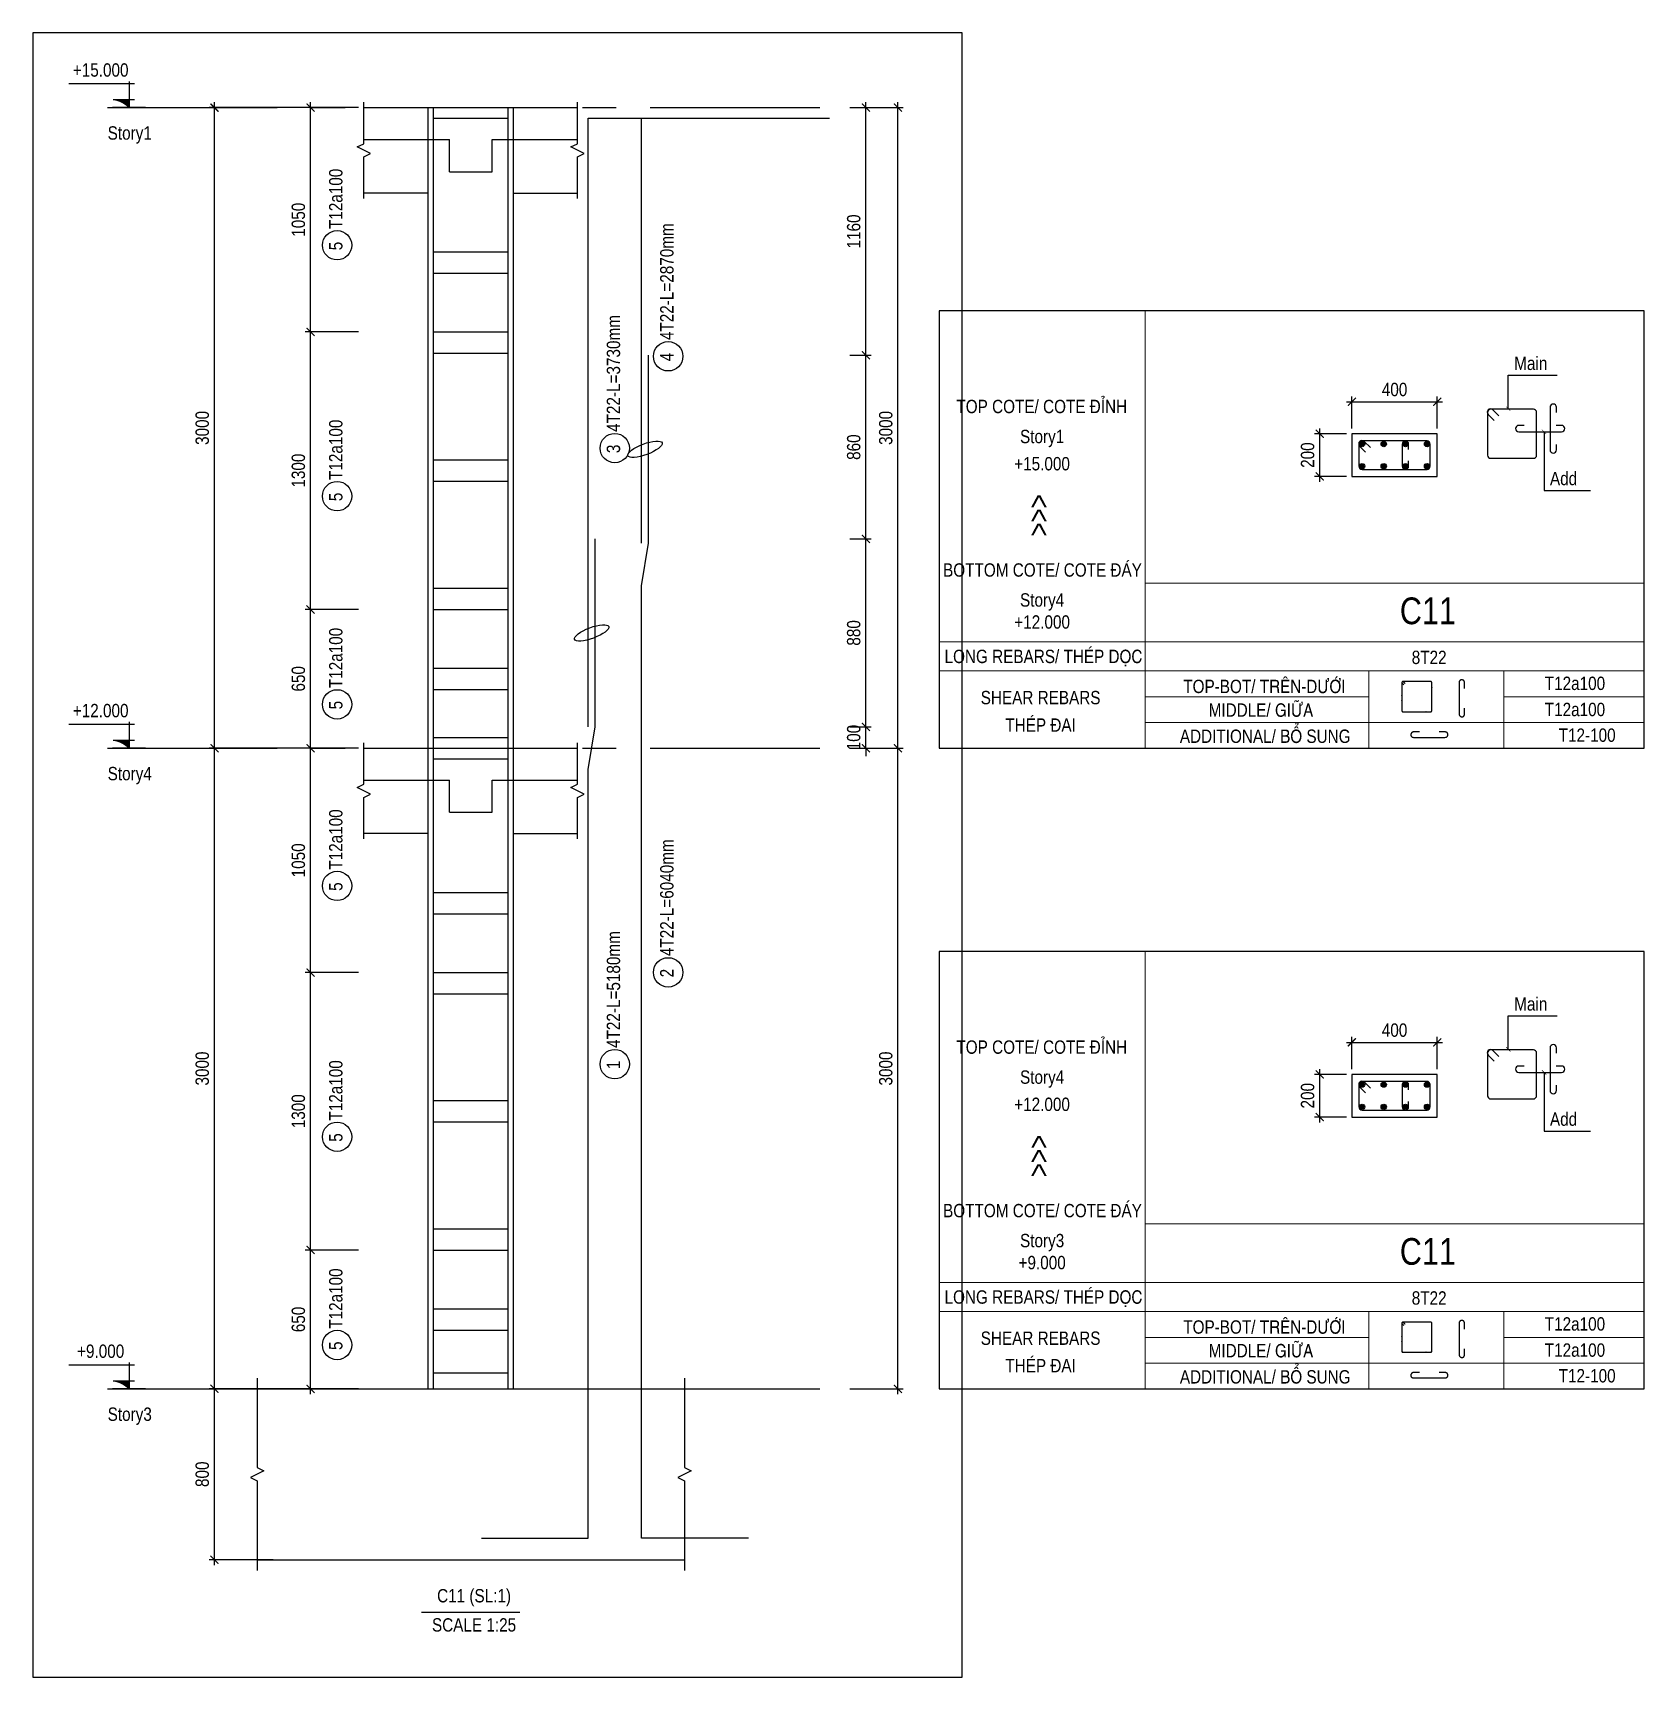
# Model space of a CAD drawing. Header units: millimetres. Extents: x -360107 to 123116000, y -52137 to 86044500.
# Drawn here: x 94072 to 101615, y 120404 to 128104 of the extents above; entities that cross this region are included whole.
import ezdxf
from ezdxf.enums import TextEntityAlignment as Align

# ---------------------------------------------------------------- set-up
doc = ezdxf.new("R2010")
doc.units = ezdxf.units.MM
doc.header["$LTSCALE"] = 100
doc.header["$MEASUREMENT"] = 0
doc.linetypes.add('CENTER', pattern=[50.8, 31.75, -6.35, 6.35, -6.35])
doc.layers.get('Defpoints').update_dxf_attribs({"color": 250})
for name, color, linetype in [('01-GB-Grid', 9, 'CENTER'), ('04-GB-Dim', 146, 'Continuous'), ('05-GB-Hatch', 8, 'Continuous'), ('10-GB-Text', 4, 'Continuous'), ('11-GB-Cao Do', 7, 'Continuous'), ('19-GB-Tie', 210, 'Continuous')]:
    doc.layers.add(name, color=color, linetype=linetype)
for name, color, linetype, lineweight in [('12-GB-Ky Hieu', 232, 'Continuous', 13), ('18-GB-Reinf', 10, 'Continuous', 25), ('21-GB-BD', 90, 'Continuous', 25)]:
    doc.layers.add(name, color=color, linetype=linetype, lineweight=lineweight)
doc.styles.add('02-GB-VNI-Helve', font='VNI-Helve-Condense.TTF')
doc.styles.add('VNI-Helve', font='VNI-Helve-Condense.TTF')
doc.dimstyles.new('GB 20', dxfattribs={"dimscale": 0.2, "dimtxt": 250, "dimasz": 150, "dimexe": 100, "dimexo": 100, "dimgap": 100, "dimtad": 1, "dimdec": 0, "dimzin": 0, "dimdsep": 46, "dimtxsty": 'VNI-Helve', "dimblk": 'ARCHTICK', "dimcen": 100, "dimdle": 100, "dimclrd": 256, "dimclre": 256, "dimclrt": 71, "dimadec": 0, "dimazin": 0, "dimtfac": 1, "dimtdec": 0, "dimtix": 1, "dimtmove": 0, "dimatfit": 3, "dimfxl": 3.75, "dimtolj": 1, "dimtzin": 0, "dimarcsym": 0})
doc.dimstyles.new('GB 25', dxfattribs={"dimscale": 0.25, "dimtxt": 250, "dimasz": 150, "dimexe": 100, "dimexo": 100, "dimgap": 100, "dimtad": 1, "dimdec": 0, "dimzin": 0, "dimdsep": 46, "dimtxsty": 'VNI-Helve', "dimblk": 'ARCHTICK', "dimcen": 100, "dimdle": 100, "dimclrd": 256, "dimclre": 256, "dimclrt": 71, "dimadec": 0, "dimazin": 0, "dimtfac": 1, "dimtdec": 0, "dimtix": 1, "dimtmove": 0, "dimatfit": 3, "dimfxl": 3.75, "dimtolj": 1, "dimtzin": 0, "dimarcsym": 0})

msp = doc.modelspace()

# ---------------------------------------------------------------- texts
at = {"layer": '10-GB-Text', "style": '02-GB-VNI-Helve'}
for s, p in [('Story1', (94422, 127604)), ('Story4', (94422, 124604)), ('Story3', (94422, 121604))]:
    msp.add_text(s, height=62.5, dxfattribs=at).set_placement(p)

# ---------------------------------------------------------------- blocks, each defined once
blk = doc.blocks.new('_ArchTick')
at = {"color": 0, "linetype": 'ByBlock', "const_width": 0.15}
blk.add_lwpolyline([(-0.5, -0.5), (0.5, 0.5)], dxfattribs=at)
blk = doc.blocks.new('*D444')
at = {"layer": '04-GB-Dim', "lineweight": -2, "transparency": 16777216}
for p, q in [((95597, 124754), (94897, 124754)), ((94922, 121729), (94922, 124779)), ((95597, 121754), (94897, 121754))]:
    blk.add_line(p, q, dxfattribs=at)
at = {"layer": 'Defpoints', "color": 0, "transparency": 16777216}
for p in [(94922, 124754), (95622, 124754), (95622, 121754)]:
    blk.add_point(p, dxfattribs=at)
at = {"layer": '04-GB-Dim', "lineweight": -2, "transparency": 16777216, "xscale": 37.5, "yscale": 37.5, "zscale": 37.5}
for p, rotation in [((94922, 124754), 90), ((94922, 121754), 270)]:
    blk.add_blockref('_ArchTick', p, dxfattribs=dict(at, rotation=rotation))
at = {"layer": '04-GB-Dim', "color": 71, "transparency": 16777216, "insert": (94865.1, 123254), "char_height": 62.5, "attachment_point": 5, "rotation": 90, "style": 'VNI-Helve'}
blk.add_mtext('\\A1;3000', dxfattribs=at)
blk = doc.blocks.new('*D445')
at = {"layer": '04-GB-Dim', "lineweight": -2, "transparency": 16777216}
for p, q in [((95197, 121754), (94897, 121754)), ((94922, 120929), (94922, 121779)), ((95197, 120954), (94897, 120954))]:
    blk.add_line(p, q, dxfattribs=at)
at = {"layer": 'Defpoints', "color": 0, "transparency": 16777216}
for p in [(94922, 121754), (95222, 121754), (95222, 120954)]:
    blk.add_point(p, dxfattribs=at)
at = {"layer": '04-GB-Dim', "lineweight": -2, "transparency": 16777216, "xscale": 37.5, "yscale": 37.5, "zscale": 37.5}
for p, rotation in [((94922, 121754), 90), ((94922, 120954), 270)]:
    blk.add_blockref('_ArchTick', p, dxfattribs=dict(at, rotation=rotation))
at = {"layer": '04-GB-Dim', "color": 71, "transparency": 16777216, "insert": (94865.1, 121354), "char_height": 62.5, "attachment_point": 5, "rotation": 90, "style": 'VNI-Helve'}
blk.add_mtext('\\A1;800', dxfattribs=at)
blk = doc.blocks.new('CSA_Cote')
at = {"layer": '11-GB-Cao Do'}
h = blk.add_hatch(color=7, dxfattribs=at)
edge = h.paths.add_edge_path()
edge.add_line((-2.93, 1.5), (0, 1.5))
edge.add_line((0, 1.5), (0, 0))
edge.add_ellipse((-3.31, -2.85), major_axis=(0, 4.36), ratio=1, start_angle=-49.2955, end_angle=-4.9248)
at = {"layer": '11-GB-Cao Do', "color": 7}
for p, q in [((-11.3, 4.5), (1, 4.5)), ((0, 4.92), (0, 0)), ((3.07, 0), (-3.07, 0)), ((-2.93, 1.5), (1, 1.5))]:
    blk.add_line(p, q, dxfattribs=at)
at = {"layer": '11-GB-Cao Do', "color": 7, "extrusion": (0, 0, -1)}
blk.add_ellipse((-3.31, -2.85), major_axis=(0, 4.36), ratio=1, start_param=0.085793, end_param=0.860207, dxfattribs=at)
at = {"layer": '11-GB-Cao Do', "color": 7, "style": '02-GB-VNI-Helve'}
blk.add_attdef('CSA_Cote', text='', height=2.5, dxfattribs=at).set_placement((-5.31, 7.05), align=Align.MIDDLE)
blk = doc.blocks.new('*D446')
at = {"layer": '04-GB-Dim', "lineweight": -2, "transparency": 16777216}
for p, q in [((95597, 122404), (95347, 122404)), ((95372, 121729), (95372, 122429)), ((95597, 121754), (95347, 121754))]:
    blk.add_line(p, q, dxfattribs=at)
at = {"layer": 'Defpoints', "color": 0, "transparency": 16777216}
for p in [(95372, 122404), (95622, 122404), (95622, 121754)]:
    blk.add_point(p, dxfattribs=at)
at = {"layer": '04-GB-Dim', "lineweight": -2, "transparency": 16777216, "xscale": 37.5, "yscale": 37.5, "zscale": 37.5}
for p, rotation in [((95372, 122404), 90), ((95372, 121754), 270)]:
    blk.add_blockref('_ArchTick', p, dxfattribs=dict(at, rotation=rotation))
at = {"layer": '04-GB-Dim', "color": 71, "transparency": 16777216, "insert": (95315.1, 122079), "char_height": 62.5, "attachment_point": 5, "rotation": 90, "style": 'VNI-Helve'}
blk.add_mtext('\\A1;650', dxfattribs=at)
blk = doc.blocks.new('*D447')
at = {"layer": '04-GB-Dim', "lineweight": -2, "transparency": 16777216}
for p, q in [((95597, 123704), (95347, 123704)), ((95372, 122379), (95372, 123729)), ((95597, 122404), (95347, 122404))]:
    blk.add_line(p, q, dxfattribs=at)
at = {"layer": 'Defpoints', "color": 0, "transparency": 16777216}
for p in [(95372, 123704), (95622, 123704), (95622, 122404)]:
    blk.add_point(p, dxfattribs=at)
at = {"layer": '04-GB-Dim', "lineweight": -2, "transparency": 16777216, "xscale": 37.5, "yscale": 37.5, "zscale": 37.5}
for p, rotation in [((95372, 123704), 90), ((95372, 122404), 270)]:
    blk.add_blockref('_ArchTick', p, dxfattribs=dict(at, rotation=rotation))
at = {"layer": '04-GB-Dim', "color": 71, "transparency": 16777216, "insert": (95315.1, 123054), "char_height": 62.5, "attachment_point": 5, "rotation": 90, "style": 'VNI-Helve'}
blk.add_mtext('\\A1;1300', dxfattribs=at)
blk = doc.blocks.new('*D448')
at = {"layer": '04-GB-Dim', "lineweight": -2, "transparency": 16777216}
for p, q in [((95597, 124754), (95347, 124754)), ((95372, 123679), (95372, 124779)), ((95597, 123704), (95347, 123704))]:
    blk.add_line(p, q, dxfattribs=at)
at = {"layer": 'Defpoints', "color": 0, "transparency": 16777216}
for p in [(95372, 124754), (95622, 124754), (95622, 123704)]:
    blk.add_point(p, dxfattribs=at)
at = {"layer": '04-GB-Dim', "lineweight": -2, "transparency": 16777216, "xscale": 37.5, "yscale": 37.5, "zscale": 37.5}
for p, rotation in [((95372, 124754), 90), ((95372, 123704), 270)]:
    blk.add_blockref('_ArchTick', p, dxfattribs=dict(at, rotation=rotation))
at = {"layer": '04-GB-Dim', "color": 71, "transparency": 16777216, "insert": (95315.1, 124229), "char_height": 62.5, "attachment_point": 5, "rotation": 90, "style": 'VNI-Helve'}
blk.add_mtext('\\A1;1050', dxfattribs=at)
blk = doc.blocks.new('CSA_Sohieu-KCthep')
blk.add_circle((-119.6, -124.2), 68.8)
at = {"layer": '10-GB-Text', "color": 71, "style": '02-GB-VNI-Helve'}
blk.add_attdef('DK-KC', (-43.7, -149.2), '', height=62.5, dxfattribs=at)
at = {"layer": '12-GB-Ky Hieu', "color": 11, "style": '02-GB-VNI-Helve'}
blk.add_attdef('SH', text='', height=62.5, dxfattribs=at).set_placement((-123.1, -149.2), align=Align.CENTER)
blk = doc.blocks.new('*D449')
at = {"layer": '04-GB-Dim', "lineweight": -2, "transparency": 16777216}
for p, q in [((95597, 127754), (94897, 127754)), ((94922, 124729), (94922, 127779)), ((95597, 124754), (94897, 124754))]:
    blk.add_line(p, q, dxfattribs=at)
at = {"layer": 'Defpoints', "color": 0, "transparency": 16777216}
for p in [(94922, 127754), (95622, 127754), (95622, 124754)]:
    blk.add_point(p, dxfattribs=at)
at = {"layer": '04-GB-Dim', "lineweight": -2, "transparency": 16777216, "xscale": 37.5, "yscale": 37.5, "zscale": 37.5}
for p, rotation in [((94922, 127754), 90), ((94922, 124754), 270)]:
    blk.add_blockref('_ArchTick', p, dxfattribs=dict(at, rotation=rotation))
at = {"layer": '04-GB-Dim', "color": 71, "transparency": 16777216, "insert": (94865.1, 126254), "char_height": 62.5, "attachment_point": 5, "rotation": 90, "style": 'VNI-Helve'}
blk.add_mtext('\\A1;3000', dxfattribs=at)
blk = doc.blocks.new('*D450')
at = {"layer": '04-GB-Dim', "lineweight": -2, "transparency": 16777216}
for p, q in [((95597, 125404), (95347, 125404)), ((95372, 124729), (95372, 125429)), ((95597, 124754), (95347, 124754))]:
    blk.add_line(p, q, dxfattribs=at)
at = {"layer": 'Defpoints', "color": 0, "transparency": 16777216}
for p in [(95372, 125404), (95622, 125404), (95622, 124754)]:
    blk.add_point(p, dxfattribs=at)
at = {"layer": '04-GB-Dim', "lineweight": -2, "transparency": 16777216, "xscale": 37.5, "yscale": 37.5, "zscale": 37.5}
for p, rotation in [((95372, 125404), 90), ((95372, 124754), 270)]:
    blk.add_blockref('_ArchTick', p, dxfattribs=dict(at, rotation=rotation))
at = {"layer": '04-GB-Dim', "color": 71, "transparency": 16777216, "insert": (95315.1, 125079), "char_height": 62.5, "attachment_point": 5, "rotation": 90, "style": 'VNI-Helve'}
blk.add_mtext('\\A1;650', dxfattribs=at)
blk = doc.blocks.new('*D451')
at = {"layer": '04-GB-Dim', "lineweight": -2, "transparency": 16777216}
for p, q in [((95597, 126704), (95347, 126704)), ((95372, 125379), (95372, 126729)), ((95597, 125404), (95347, 125404))]:
    blk.add_line(p, q, dxfattribs=at)
at = {"layer": 'Defpoints', "color": 0, "transparency": 16777216}
for p in [(95372, 126704), (95622, 126704), (95622, 125404)]:
    blk.add_point(p, dxfattribs=at)
at = {"layer": '04-GB-Dim', "lineweight": -2, "transparency": 16777216, "xscale": 37.5, "yscale": 37.5, "zscale": 37.5}
for p, rotation in [((95372, 126704), 90), ((95372, 125404), 270)]:
    blk.add_blockref('_ArchTick', p, dxfattribs=dict(at, rotation=rotation))
at = {"layer": '04-GB-Dim', "color": 71, "transparency": 16777216, "insert": (95315.1, 126054), "char_height": 62.5, "attachment_point": 5, "rotation": 90, "style": 'VNI-Helve'}
blk.add_mtext('\\A1;1300', dxfattribs=at)
blk = doc.blocks.new('*D452')
at = {"layer": '04-GB-Dim', "lineweight": -2, "transparency": 16777216}
for p, q in [((95597, 127754), (95347, 127754)), ((95372, 126679), (95372, 127779)), ((95597, 126704), (95347, 126704))]:
    blk.add_line(p, q, dxfattribs=at)
at = {"layer": 'Defpoints', "color": 0, "transparency": 16777216}
for p in [(95372, 127754), (95622, 127754), (95622, 126704)]:
    blk.add_point(p, dxfattribs=at)
at = {"layer": '04-GB-Dim', "lineweight": -2, "transparency": 16777216, "xscale": 37.5, "yscale": 37.5, "zscale": 37.5}
for p, rotation in [((95372, 127754), 90), ((95372, 126704), 270)]:
    blk.add_blockref('_ArchTick', p, dxfattribs=dict(at, rotation=rotation))
at = {"layer": '04-GB-Dim', "color": 71, "transparency": 16777216, "insert": (95315.1, 127229), "char_height": 62.5, "attachment_point": 5, "rotation": 90, "style": 'VNI-Helve'}
blk.add_mtext('\\A1;1050', dxfattribs=at)
blk = doc.blocks.new('*D453')
at = {"layer": '04-GB-Dim', "lineweight": -2, "transparency": 16777216}
for p, q in [((97897, 124754), (98147, 124754)), ((98122, 121729), (98122, 124779)), ((97897, 121754), (98147, 121754))]:
    blk.add_line(p, q, dxfattribs=at)
at = {"layer": 'Defpoints', "color": 0, "transparency": 16777216}
for p in [(97872, 124754), (98122, 124754), (97872, 121754)]:
    blk.add_point(p, dxfattribs=at)
at = {"layer": '04-GB-Dim', "lineweight": -2, "transparency": 16777216, "xscale": 37.5, "yscale": 37.5, "zscale": 37.5}
for p, rotation in [((98122, 124754), 90), ((98122, 121754), 270)]:
    blk.add_blockref('_ArchTick', p, dxfattribs=dict(at, rotation=rotation))
at = {"layer": '04-GB-Dim', "color": 71, "transparency": 16777216, "insert": (98065.1, 123254), "char_height": 62.5, "attachment_point": 5, "rotation": 90, "style": 'VNI-Helve'}
blk.add_mtext('\\A1;3000', dxfattribs=at)
blk = doc.blocks.new('*D454')
at = {"layer": '04-GB-Dim', "lineweight": -2, "transparency": 16777216}
for p, q in [((97897, 124854), (97997, 124854)), ((97972, 124854), (97972, 124891.5)), ((97972, 124754), (97972, 124854)), ((97897, 124754), (97997, 124754)), ((97972, 124754), (97972, 124716.5))]:
    blk.add_line(p, q, dxfattribs=at)
at = {"layer": 'Defpoints', "color": 0, "transparency": 16777216}
for p in [(97872, 124854), (97972, 124854), (97872, 124754)]:
    blk.add_point(p, dxfattribs=at)
at = {"layer": '04-GB-Dim', "lineweight": -2, "transparency": 16777216, "xscale": 37.5, "yscale": 37.5, "zscale": 37.5}
for p, rotation in [((97972, 124854), 270), ((97972, 124754), 90)]:
    blk.add_blockref('_ArchTick', p, dxfattribs=dict(at, rotation=rotation))
at = {"layer": '04-GB-Dim', "color": 71, "transparency": 16777216, "insert": (97915.1, 124804), "char_height": 62.5, "attachment_point": 5, "rotation": 90, "style": 'VNI-Helve'}
blk.add_mtext('\\A1;100', dxfattribs=at)
blk = doc.blocks.new('*D455')
at = {"layer": '04-GB-Dim', "lineweight": -2, "transparency": 16777216}
for p, q in [((97972, 124829), (97972, 125759)), ((97897, 125734), (97997, 125734)), ((97897, 124854), (97997, 124854))]:
    blk.add_line(p, q, dxfattribs=at)
at = {"layer": 'Defpoints', "color": 0, "transparency": 16777216}
for p in [(97872, 125734), (97972, 125734), (97872, 124854)]:
    blk.add_point(p, dxfattribs=at)
at = {"layer": '04-GB-Dim', "lineweight": -2, "transparency": 16777216, "xscale": 37.5, "yscale": 37.5, "zscale": 37.5}
for p, rotation in [((97972, 125734), 90), ((97972, 124854), 270)]:
    blk.add_blockref('_ArchTick', p, dxfattribs=dict(at, rotation=rotation))
at = {"layer": '04-GB-Dim', "color": 71, "transparency": 16777216, "insert": (97915.1, 125294), "char_height": 62.5, "attachment_point": 5, "rotation": 90, "style": 'VNI-Helve'}
blk.add_mtext('\\A1;880', dxfattribs=at)
blk = doc.blocks.new('*D456')
at = {"layer": '04-GB-Dim', "lineweight": -2, "transparency": 16777216}
for p, q in [((97897, 126594), (97997, 126594)), ((97972, 125709), (97972, 126619)), ((97897, 125734), (97997, 125734))]:
    blk.add_line(p, q, dxfattribs=at)
at = {"layer": 'Defpoints', "color": 0, "transparency": 16777216}
for p in [(97872, 126594), (97972, 126594), (97872, 125734)]:
    blk.add_point(p, dxfattribs=at)
at = {"layer": '04-GB-Dim', "lineweight": -2, "transparency": 16777216, "xscale": 37.5, "yscale": 37.5, "zscale": 37.5}
for p, rotation in [((97972, 126594), 90), ((97972, 125734), 270)]:
    blk.add_blockref('_ArchTick', p, dxfattribs=dict(at, rotation=rotation))
at = {"layer": '04-GB-Dim', "color": 71, "transparency": 16777216, "insert": (97915.1, 126164), "char_height": 62.5, "attachment_point": 5, "rotation": 90, "style": 'VNI-Helve'}
blk.add_mtext('\\A1;860', dxfattribs=at)
blk = doc.blocks.new('*D457')
at = {"layer": '04-GB-Dim', "lineweight": -2, "transparency": 16777216}
for p, q in [((97897, 127754), (97997, 127754)), ((97972, 126569), (97972, 127779)), ((97897, 126594), (97997, 126594))]:
    blk.add_line(p, q, dxfattribs=at)
at = {"layer": 'Defpoints', "color": 0, "transparency": 16777216}
for p in [(97872, 127754), (97972, 127754), (97872, 126594)]:
    blk.add_point(p, dxfattribs=at)
at = {"layer": '04-GB-Dim', "lineweight": -2, "transparency": 16777216, "xscale": 37.5, "yscale": 37.5, "zscale": 37.5}
for p, rotation in [((97972, 127754), 90), ((97972, 126594), 270)]:
    blk.add_blockref('_ArchTick', p, dxfattribs=dict(at, rotation=rotation))
at = {"layer": '04-GB-Dim', "color": 71, "transparency": 16777216, "insert": (97915.1, 127174), "char_height": 62.5, "attachment_point": 5, "rotation": 90, "style": 'VNI-Helve'}
blk.add_mtext('\\A1;1160', dxfattribs=at)
blk = doc.blocks.new('*D458')
at = {"layer": '04-GB-Dim', "lineweight": -2, "transparency": 16777216}
for p, q in [((97897, 127754), (98147, 127754)), ((98122, 124729), (98122, 127779)), ((97897, 124754), (98147, 124754))]:
    blk.add_line(p, q, dxfattribs=at)
at = {"layer": 'Defpoints', "color": 0, "transparency": 16777216}
for p in [(97872, 127754), (98122, 127754), (97872, 124754)]:
    blk.add_point(p, dxfattribs=at)
at = {"layer": '04-GB-Dim', "lineweight": -2, "transparency": 16777216, "xscale": 37.5, "yscale": 37.5, "zscale": 37.5}
for p, rotation in [((98122, 127754), 90), ((98122, 124754), 270)]:
    blk.add_blockref('_ArchTick', p, dxfattribs=dict(at, rotation=rotation))
at = {"layer": '04-GB-Dim', "color": 71, "transparency": 16777216, "insert": (98065.1, 126254), "char_height": 62.5, "attachment_point": 5, "rotation": 90, "style": 'VNI-Helve'}
blk.add_mtext('\\A1;3000', dxfattribs=at)
blk = doc.blocks.new('CSA_Beam-ColumnName')
at = {"color": 7}
blk.add_lwpolyline([(124.1, -45.7), (584, -45.7)], dxfattribs=at)
at = {"color": 7, "linetype": 'ByBlock', "lineweight": -2, "style": '02-GB-VNI-Helve'}
blk.add_attdef('TENDAM/COT', text='', height=100, dxfattribs=at).set_placement((369.4, 0), align=Align.CENTER)
at = {"color": 11, "lineweight": 25, "style": '02-GB-VNI-Helve'}
blk.add_attdef('TL', text='', height=50, dxfattribs=at).set_placement((369.4, -136.7), align=Align.CENTER)
blk = doc.blocks.new('*U438')
at = {"layer": '19-GB-Tie', "ltscale": 0.6}
blk.add_lwpolyline([(38.7, 87.7), (9.9, 116.5, 0.892724), (-12.5, 94.1), (16, 65.6)], format="xyb", dxfattribs=at)
blk.add_lwpolyline([(319, 104, 0.414214), (304, 119), (0, 119, 0.414214), (-15, 104), (-15, 0, 0.414214), (0, -15), (304, -15, 0.414214), (319, 0)], format="xyb", close=True, dxfattribs=at)
blk = doc.blocks.new('rebar')
at = {"layer": '18-GB-Reinf', "transparency": 33554503}
h = blk.add_hatch(color=256, dxfattribs=at)
h.dxf.hatch_style = 1
edge = h.paths.add_edge_path()
edge.add_arc((0, 0), 10.8, 0, 360)
at = {"layer": '18-GB-Reinf'}
blk.add_circle((0, 0), 12.5, dxfattribs=at)
blk = doc.blocks.new('*U439')
at = {"layer": '19-GB-Tie'}
blk.add_lwpolyline([(15, -25), (15, 0, 0.414214), (0, 15), (0, 15, 0.414214), (-15, 0), (-15, -104, 0.414214), (0, -119), (0, -119, 0.414214), (15, -104), (15, -79)], format="xyb", dxfattribs=at)
blk = doc.blocks.new('*D459')
at = {"layer": '04-GB-Dim', "lineweight": -2, "transparency": 16777216}
for p, q in [((100222, 123376.7), (100672, 123376.7)), ((100247, 123251.7), (100247, 123401.7)), ((100647, 123251.7), (100647, 123401.7))]:
    blk.add_line(p, q, dxfattribs=at)
at = {"layer": 'Defpoints', "color": 0, "transparency": 16777216}
for p in [(100647, 123376.7), (100247, 123226.7), (100647, 123226.7)]:
    blk.add_point(p, dxfattribs=at)
at = {"layer": '04-GB-Dim', "lineweight": -2, "transparency": 16777216, "xscale": 37.5, "yscale": 37.5, "zscale": 37.5, "rotation": 180}
blk.add_blockref('_ArchTick', (100247, 123376.7), dxfattribs=at)
at = {"layer": '04-GB-Dim', "lineweight": -2, "transparency": 16777216, "xscale": 37.5, "yscale": 37.5, "zscale": 37.5}
blk.add_blockref('_ArchTick', (100647, 123376.7), dxfattribs=at)
at = {"layer": '04-GB-Dim', "color": 71, "transparency": 16777216, "insert": (100447, 123433.6), "char_height": 62.5, "attachment_point": 5, "style": 'VNI-Helve'}
blk.add_mtext('\\A1;400', dxfattribs=at)
blk = doc.blocks.new('*D460')
at = {"layer": '04-GB-Dim', "lineweight": -2, "transparency": 16777216}
for p, q in [((100222, 123226.7), (100072, 123226.7)), ((100097, 123001.7), (100097, 123251.7)), ((100222, 123026.7), (100072, 123026.7))]:
    blk.add_line(p, q, dxfattribs=at)
at = {"layer": 'Defpoints', "color": 0, "transparency": 16777216}
for p in [(100097, 123226.7), (100247, 123226.7), (100247, 123026.7)]:
    blk.add_point(p, dxfattribs=at)
at = {"layer": '04-GB-Dim', "lineweight": -2, "transparency": 16777216, "xscale": 37.5, "yscale": 37.5, "zscale": 37.5}
for p, rotation in [((100097, 123226.7), 90), ((100097, 123026.7), 270)]:
    blk.add_blockref('_ArchTick', p, dxfattribs=dict(at, rotation=rotation))
at = {"layer": '04-GB-Dim', "color": 71, "transparency": 16777216, "insert": (100040.1, 123126.7), "char_height": 62.5, "attachment_point": 5, "rotation": 90, "style": 'VNI-Helve'}
blk.add_mtext('\\A1;200', dxfattribs=at)
blk = doc.blocks.new('*U679')
at = {"layer": '19-GB-Tie'}
blk.add_lwpolyline([(25, 15), (0, 15, 0.414214), (-15, 0), (-15, 0, 0.414214), (0, -15), (200, -15, 0.414214), (215, 0), (215, 0, 0.414214), (200, 15), (175, 15)], format="xyb", dxfattribs=at)
blk = doc.blocks.new('*U680')
at = {"layer": '19-GB-Tie'}
blk.add_lwpolyline([(15, -25), (15, 0, 0.414214), (0, 15), (0, 15, 0.414214), (-15, 0), (-15, -200, 0.414214), (0, -215), (0, -215, 0.414214), (15, -200), (15, -175)], format="xyb", dxfattribs=at)
blk = doc.blocks.new('*U678')
at = {"layer": '19-GB-Tie', "ltscale": 0.6}
blk.add_lwpolyline([(38.7, 183.7), (9.9, 212.5, 0.892724), (-12.5, 190.1), (16, 161.6)], format="xyb", dxfattribs=at)
blk.add_lwpolyline([(215, 200, 0.414214), (200, 215), (0, 215, 0.414214), (-15, 200), (-15, 0, 0.414214), (0, -15), (200, -15, 0.414214), (215, 0)], format="xyb", close=True, dxfattribs=at)
blk = doc.blocks.new('*U420')
at = {"layer": '12-GB-Ky Hieu'}
for p, q in [((-2131.7, 675.5), (-1168.3, 675.5)), ((-2131.7, -1372.7), (-2131.7, 675.5)), ((-1168.3, 675.5), (-1168.3, -1372.7)), ((-1168.3, 675.5), (1168.3, 675.5)), ((1168.3, 675.5), (1168.3, -1372.7)), ((511.5, -1010.9), (511.5, -1372.7)), ((-1168.3, -1131.5), (-119.9, -1131.5)), ((511.5, -1131.5), (1168.3, -1131.5)), ((-1168.3, -1372.6), (1168.3, -1372.7))]:
    blk.add_line(p, q, dxfattribs=at)
for points in [[(-1168.3, -600), (1168.3, -600), (1168.3, -874.5), (-1168.3, -874.5)], [(-2131.7, -874.5), (-1168.3, -874.5), (-1168.3, -1010.9), (-2131.7, -1010.9)], [(-1168.3, -874.5), (1168.3, -874.5), (1168.3, -1010.9), (-1168.3, -1010.9)], [(-2131.7, -1010.9), (-1168.3, -1010.9), (-1168.3, -1372.7), (-2131.7, -1372.7)], [(-1168.3, -1010.9), (-119.9, -1010.9), (-119.9, -1252.1), (-1168.3, -1252.1)], [(-119.9, -1010.9), (1168.3, -1010.9), (1168.3, -1252.1), (-119.9, -1252.1)], [(-1168.3, -1252.1), (-119.9, -1252.1), (-119.9, -1372.7), (-1168.3, -1372.7)], [(-119.9, -1252.1), (1168.3, -1252.1), (1168.3, -1372.7), (-119.9, -1372.7)]]:
    blk.add_lwpolyline(points, close=True, dxfattribs=at)
at = {"layer": '19-GB-Tie'}
blk.add_line((43.2, -1076.2), (33.5, -1066.5), dxfattribs=at)
for points, weights, knots in [([(49.5, -1069.9), (44.7, -1065), (39.8, -1060.2), (37.2, -1060.2), (35.4, -1062), (33.5, -1063.9), (33.5, -1066.5), (33.5, -1130.8), (33.5, -1195.2), (33.5, -1197.8), (35.4, -1199.6), (37.2, -1201.5), (39.8, -1201.5), (104.2, -1201.5), (168.5, -1201.5), (171.1, -1201.5), (173, -1199.6), (174.8, -1197.8), (174.8, -1195.2), (174.8, -1130.8), (174.8, -1066.5), (174.8, -1063.9), (173, -1062), (171.1, -1060.2), (168.5, -1060.2), (104.2, -1060.2), (39.8, -1060.2)], [1, 1, 1, 0.923879532511, 1, 0.923879532511, 1, 1, 1, 0.923879532511, 1, 0.923879532511, 1, 1, 1, 0.923879532511, 1, 0.923879532511, 1, 1, 1, 0.923879532511, 1, 0.923879532511, 1, 1, 1], [0, 0, 0, 1, 1, 1.785398, 1.785398, 2.570796, 2.570796, 3.570796, 3.570796, 4.356194, 4.356194, 5.141593, 5.141593, 6.141593, 6.141593, 6.926991, 6.926991, 7.712389, 7.712389, 8.712389, 8.712389, 9.497787, 9.497787, 10.283185, 10.283185, 11.283185, 11.283185, 11.283185]), ([(327.7, -1092.7), (327.7, -1078.8), (327.7, -1065), (327.7, -1059.7), (324, -1056), (320.3, -1052.3), (315.1, -1052.3), (309.8, -1052.3), (306.1, -1056), (302.4, -1059.7), (302.4, -1065), (302.4, -1139.2), (302.4, -1213.5), (302.4, -1226.1), (315.1, -1226.1), (327.7, -1226.1), (327.7, -1213.5), (327.7, -1199.6), (327.7, -1185.8)], [1, 1, 1, 0.923879532511, 1, 0.923879532511, 1, 0.923879532511, 1, 0.923879532511, 1, 1, 1, 0.707106781187, 1, 0.707106781187, 1, 1, 1], [0, 0, 0, 1, 1, 1.785398, 1.785398, 2.570796, 2.570796, 3.356194, 3.356194, 4.141593, 4.141593, 5.141593, 5.141593, 6.712389, 6.712389, 8.283185, 8.283185, 9.283185, 9.283185, 9.283185]), ([(116.4, -1296.6), (102.6, -1296.6), (88.7, -1296.6), (76.1, -1296.6), (76.1, -1309.3), (76.1, -1321.9), (88.7, -1321.9), (163, -1321.9), (237.2, -1321.9), (242.5, -1321.9), (246.2, -1318.2), (249.9, -1314.5), (249.9, -1309.3), (249.9, -1304), (246.2, -1300.3), (242.5, -1296.6), (237.2, -1296.6), (223.4, -1296.6), (209.5, -1296.6)], [1, 1, 1, 0.707106781187, 1, 0.707106781187, 1, 1, 1, 0.923879532511, 1, 0.923879532511, 1, 0.923879532511, 1, 0.923879532511, 1, 1, 1], [0, 0, 0, 1, 1, 2.570796, 2.570796, 4.141593, 4.141593, 5.141593, 5.141593, 5.926991, 5.926991, 6.712389, 6.712389, 7.497787, 7.497787, 8.283185, 8.283185, 9.283185, 9.283185, 9.283185])]:
    blk.add_rational_spline(points, weights, degree=2, knots=knots, dxfattribs=at)
at = {"layer": '10-GB-Text', "style": '02-GB-VNI-Helve'}
for s, p in [('TOP COTE/ COTE ÑÆNH', (-1652, 227.7)), ('BOTTOM COTE/ COTE ÑAÙY', (-1648.4, -538)), ('LONG REBARS/ THEÙP DOÏC', (-1643.7, -942.7)), ('SHEAR REBARS', (-1657.2, -1135.5)), ('THEÙP ÑAI', (-1657.2, -1264.2))]:
    blk.add_text(s, height=62.5, dxfattribs=at).set_placement(p, align=Align.MIDDLE_CENTER)
at = {"layer": '10-GB-Text', "color": 2, "style": '02-GB-VNI-Helve'}
blk.add_text('>>>', height=98.43, rotation=90, dxfattribs=at).set_placement((-1666.9, -282.3), align=Align.MIDDLE_CENTER)
at = {"layer": '10-GB-Text', "style": '02-GB-VNI-Helve'}
for s, p in [('TOP-BOT/ TREÂN-DÖÔÙI', (-989.2, -1114.4)), ('MIDDLE/ GIÖÕA', (-870.4, -1225.1)), ('ADDITIONAL/ BOÅ SUNG', (-1005.1, -1347.8))]:
    blk.add_text(s, height=62.5, dxfattribs=at).set_placement(p)
at = {"layer": '10-GB-Text', "color": 2, "style": '02-GB-VNI-Helve'}
for tag, p in [('TOPSTORY', (-1650, 87.2)), ('TOPCOTE', (-1650.3, -40.1)), ('BOTSTORY', (-1650, -678.3)), ('BOTCOTE', (-1650, -781.4)), ('LONGREBARS', (162, -947.2))]:
    blk.add_attdef(tag, text='', height=62.5, dxfattribs=at).set_placement(p, align=Align.MIDDLE_CENTER)
at = {"layer": '10-GB-Text', "color": 1, "style": '02-GB-VNI-Helve'}
blk.add_attdef('NAME', text='', height=125, dxfattribs=at).set_placement((156, -729.2), align=Align.MIDDLE_CENTER)
at = {"layer": '10-GB-Text', "color": 2, "style": '02-GB-VNI-Helve'}
for tag, p in [('LINKS', (703.3, -1100)), ('MIDLINKS', (703.3, -1222.3)), ('ADDLINKS', (703.3, -1342.6))]:
    blk.add_attdef(tag, p, '', height=62.5, dxfattribs=at)
blk = doc.blocks.new('*D461')
at = {"layer": '04-GB-Dim', "lineweight": -2, "transparency": 16777216}
for p, q in [((100222, 126376.7), (100672, 126376.7)), ((100247, 126251.7), (100247, 126401.7)), ((100647, 126251.7), (100647, 126401.7))]:
    blk.add_line(p, q, dxfattribs=at)
at = {"layer": 'Defpoints', "color": 0, "transparency": 16777216}
for p in [(100647, 126376.7), (100247, 126226.7), (100647, 126226.7)]:
    blk.add_point(p, dxfattribs=at)
at = {"layer": '04-GB-Dim', "lineweight": -2, "transparency": 16777216, "xscale": 37.5, "yscale": 37.5, "zscale": 37.5, "rotation": 180}
blk.add_blockref('_ArchTick', (100247, 126376.7), dxfattribs=at)
at = {"layer": '04-GB-Dim', "lineweight": -2, "transparency": 16777216, "xscale": 37.5, "yscale": 37.5, "zscale": 37.5}
blk.add_blockref('_ArchTick', (100647, 126376.7), dxfattribs=at)
at = {"layer": '04-GB-Dim', "color": 71, "transparency": 16777216, "insert": (100447, 126433.6), "char_height": 62.5, "attachment_point": 5, "style": 'VNI-Helve'}
blk.add_mtext('\\A1;400', dxfattribs=at)
blk = doc.blocks.new('*D462')
at = {"layer": '04-GB-Dim', "lineweight": -2, "transparency": 16777216}
for p, q in [((100222, 126226.7), (100072, 126226.7)), ((100097, 126001.7), (100097, 126251.7)), ((100222, 126026.7), (100072, 126026.7))]:
    blk.add_line(p, q, dxfattribs=at)
at = {"layer": 'Defpoints', "color": 0, "transparency": 16777216}
for p in [(100097, 126226.7), (100247, 126226.7), (100247, 126026.7)]:
    blk.add_point(p, dxfattribs=at)
at = {"layer": '04-GB-Dim', "lineweight": -2, "transparency": 16777216, "xscale": 37.5, "yscale": 37.5, "zscale": 37.5}
for p, rotation in [((100097, 126226.7), 90), ((100097, 126026.7), 270)]:
    blk.add_blockref('_ArchTick', p, dxfattribs=dict(at, rotation=rotation))
at = {"layer": '04-GB-Dim', "color": 71, "transparency": 16777216, "insert": (100040.1, 126126.7), "char_height": 62.5, "attachment_point": 5, "rotation": 90, "style": 'VNI-Helve'}
blk.add_mtext('\\A1;200', dxfattribs=at)
blk = doc.blocks.new('CTDAICOT')
at = {"layer": '19-GB-Tie'}
for name, p in [('*U680', (293.1, 224.1)), ('*U678', (0, 0)), ('*U679', (131.7, 124.1))]:
    blk.add_blockref(name, p, dxfattribs=at)
at = {"layer": '10-GB-Text', "color": 2, "style": '02-GB-VNI-Helve'}
for s, p in [('Main', (110.1, 398.6)), ('Add', (277.5, -140.9))]:
    blk.add_text(s, height=62.5, dxfattribs=at).set_placement(p)
at = {"layer": '04-GB-Dim'}
for points in [[(82.4, 217.1), (82.4, 373.6), (310.6, 373.6)], [(249.7, 109.1), (249.7, -165.9), (467.8, -165.9)]]:
    blk.add_leader(points, dimstyle='GB 20', override={"dimasz": 100, "dimldrblk": 'ArchTick'}, dxfattribs=at)

# ---------------------------------------------------------------- dimensions: what is measured, and where the dimension line sits
at = {"layer": '04-GB-Dim'}
for base, p1, p2, picture, middle in [((94922, 127754), (95622, 124754), (95622, 127754), '*D449', (94865.1, 126254)), ((95372, 127754), (95622, 126704), (95622, 127754), '*D452', (95315.1, 127229)), ((97972, 127754), (97872, 126594), (97872, 127754), '*D457', (97915.1, 127174)), ((98122, 127754), (97872, 124754), (97872, 127754), '*D458', (98065.1, 126254)), ((95372, 126704), (95622, 125404), (95622, 126704), '*D451', (95315.1, 126054)), ((97972, 126594), (97872, 125734), (97872, 126594), '*D456', (97915.1, 126164)), ((97972, 125734), (97872, 124854), (97872, 125734), '*D455', (97915.1, 125294)), ((95372, 125404), (95622, 124754), (95622, 125404), '*D450', (95315.1, 125079)), ((97972, 124854), (97872, 124754), (97872, 124854), '*D454', (97915.1, 124804)), ((94922, 124754), (95622, 121754), (95622, 124754), '*D444', (94865.1, 123254)), ((95372, 124754), (95622, 123704), (95622, 124754), '*D448', (95315.1, 124229)), ((98122, 124754), (97872, 121754), (97872, 124754), '*D453', (98065.1, 123254)), ((95372, 123704), (95622, 122404), (95622, 123704), '*D447', (95315.1, 123054)), ((95372, 122404), (95622, 121754), (95622, 122404), '*D446', (95315.1, 122079)), ((94922, 121754), (95222, 120954), (95222, 121754), '*D445', (94865.1, 121354))]:
    dim = msp.add_linear_dim(base=base, p1=p1, p2=p2, angle=90, dimstyle='GB 25', dxfattribs=at)
    dim.commit()
    dim.dimension.update_dxf_attribs({"geometry": picture, "text_midpoint": middle})
for p1, p2, picture, middle in [((100247, 126226.7), (100647, 126226.7), '*D461', (100447, 126433.6)), ((100247, 126026.7), (100247, 126226.7), '*D462', (100040.1, 126126.7)), ((100247, 123226.7), (100647, 123226.7), '*D459', (100447, 123433.6)), ((100247, 123026.7), (100247, 123226.7), '*D460', (100040.1, 123126.7))]:
    dim = msp.add_aligned_dim(p1=p1, p2=p2, distance=150, dimstyle='GB 25', dxfattribs=at)
    dim.commit()
    dim.dimension.update_dxf_attribs({"geometry": picture, "text_midpoint": middle})

# ---------------------------------------------------------------- linework, layer by layer
at = {"layer": '01-GB-Grid', "ltscale": 0.25}
for p, q in [((94422, 127754), (97822, 127754)), ((94422, 124754), (97822, 124754)), ((94422, 121754), (97822, 121754))]:
    msp.add_line(p, q, dxfattribs=at)
at = {"layer": '05-GB-Hatch', "ltscale": 12.5}
for p, q in [((95922, 127354), (95922, 127754)), ((96322, 127354), (96322, 127754)), ((95622, 127604), (96022, 127604)), ((96022, 127454), (96022, 127604)), ((96222, 127454), (96222, 127604)), ((96222, 127604), (96622, 127604)), ((96022, 127454), (96222, 127454)), ((95922, 124354), (95922, 124754)), ((96322, 124354), (96322, 124754)), ((95622, 124604), (96022, 124604)), ((96022, 124454), (96022, 124604)), ((96222, 124454), (96222, 124604)), ((96222, 124604), (96622, 124604)), ((96022, 124454), (96222, 124454))]:
    msp.add_line(p, q, dxfattribs=at)
at = {"layer": '05-GB-Hatch', "linetype": 'Continuous'}
for p, q in [((95947, 124754), (95947, 127754)), ((96297, 124754), (96297, 127754)), ((95947, 121754), (95947, 124754)), ((96297, 121754), (96297, 124754))]:
    msp.add_line(p, q, dxfattribs=at)
for points in [[(95622, 127329), (95622, 127522.8), (95653.2, 127538.4), (95590.8, 127569.6), (95622, 127585.2), (95622, 127779)], [(96622, 127329), (96622, 127522.8), (96653.2, 127538.4), (96590.8, 127569.6), (96622, 127585.2), (96622, 127779)], [(95622, 124329), (95622, 124522.8), (95653.2, 124538.4), (95590.8, 124569.6), (95622, 124585.2), (95622, 124779)], [(96622, 124329), (96622, 124522.8), (96653.2, 124538.4), (96590.8, 124569.6), (96622, 124585.2), (96622, 124779)], [(95122, 121804), (95122, 121385.2), (95153.2, 121369.6), (95090.8, 121338.4), (95122, 121322.8), (95122, 120904)], [(97122, 121804), (97122, 121385.2), (97153.2, 121369.6), (97090.8, 121338.4), (97122, 121322.8), (97122, 120904)]]:
    msp.add_lwpolyline(points, dxfattribs=at)
at = {"layer": '05-GB-Hatch'}
for centre in [(96937.8, 126154), (96687.8, 125294)]:
    msp.add_ellipse(centre, major_axis=(80, 30), ratio=0.3, dxfattribs=at)
at = {"layer": '18-GB-Reinf'}
for points in [[(96672, 124854), (96672, 127704), (97552, 127704)], [(96922, 125714), (96922, 127704), (97802, 127704)], [(97422, 121054), (96922, 121054), (96922, 125514), (96953.7, 125714), (96953.7, 126594)], [(96172, 121054), (96672, 121054), (96672, 124654), (96703.7, 124854), (96703.7, 125734)]]:
    msp.add_lwpolyline(points, dxfattribs=at)
at = {"layer": '19-GB-Tie'}
for p, q in [((95947, 127704), (96297, 127704)), ((95947, 127079), (96297, 127079)), ((95947, 126979), (96297, 126979)), ((95947, 126704), (96297, 126704)), ((95947, 126604), (96297, 126604)), ((95947, 126104), (96297, 126104)), ((95947, 126004), (96297, 126004)), ((95947, 125504), (96297, 125504)), ((95947, 125404), (96297, 125404)), ((95947, 125129), (96297, 125129)), ((95947, 125029), (96297, 125029)), ((95947, 124804), (96297, 124804)), ((95947, 124704), (96297, 124704)), ((95947, 124079), (96297, 124079)), ((95947, 123979), (96297, 123979)), ((95947, 123704), (96297, 123704)), ((95947, 123604), (96297, 123604)), ((95947, 123104), (96297, 123104)), ((95947, 123004), (96297, 123004)), ((95947, 122504), (96297, 122504)), ((95947, 122404), (96297, 122404)), ((95947, 122129), (96297, 122129)), ((95947, 122029), (96297, 122029)), ((95947, 121829), (96297, 121829))]:
    msp.add_line(p, q, dxfattribs=at)
at = {"layer": '21-GB-BD'}
for p, q in [((95622, 127754), (96622, 127754)), ((95922, 127354), (95622, 127354)), ((95922, 124754), (95922, 127354)), ((96322, 124754), (96322, 127354)), ((96322, 127354), (96622, 127354)), ((95622, 124754), (95922, 124754)), ((96322, 124754), (96622, 124754)), ((95922, 124354), (95622, 124354)), ((95922, 121754), (95922, 124354)), ((96322, 121754), (96322, 124354)), ((96322, 124354), (96622, 124354)), ((95122, 121754), (95922, 121754)), ((96322, 121754), (97122, 121754)), ((95122, 120954), (97122, 120954))]:
    msp.add_line(p, q, dxfattribs=at)
for points in [[(100247, 126026.7), (100647, 126026.7), (100647, 126226.7), (100247, 126226.7), (100247, 126026.7)], [(100247, 123026.7), (100647, 123026.7), (100647, 123226.7), (100247, 123226.7), (100247, 123026.7)]]:
    msp.add_lwpolyline(points, dxfattribs=at)
at = {"layer": 'Defpoints', "color": 7}
for points in [[(94072, 120404), (98422, 120404), (98422, 128104), (94072, 128104)], [(98315.3, 124754), (101615.3, 124754), (101615.3, 126802.2), (98315.3, 126802.2)], [(98315.3, 121754), (101615.3, 121754), (101615.3, 123802.2), (98315.3, 123802.2)]]:
    msp.add_lwpolyline(points, close=True, dxfattribs=at)

# ---------------------------------------------------------------- block references
at = {"rotation": 89.99999999971946}
for p, values in [((95372, 127229), {'SH': '5', 'DK-KC': 'T12a100'}), ((96922, 126709), {'SH': '4', 'DK-KC': '4T22-L=2870mm'}), ((96672, 126279), {'SH': '3', 'DK-KC': '4T22-L=3730mm'}), ((95372, 126054), {'SH': '5', 'DK-KC': 'T12a100'}), ((95372, 125079), {'SH': '5', 'DK-KC': 'T12a100'}), ((95372, 124229), {'SH': '5', 'DK-KC': 'T12a100'}), ((96922, 123824), {'SH': '2', 'DK-KC': '4T22-L=6040mm'}), ((96672, 123394), {'SH': '1', 'DK-KC': '4T22-L=5180mm'}), ((95372, 123054), {'SH': '5', 'DK-KC': 'T12a100'}), ((95372, 122079), {'SH': '5', 'DK-KC': 'T12a100'})]:
    msp.add_blockref('CSA_Sohieu-KCthep', p, dxfattribs=at).add_auto_attribs(values)
at = {"layer": '05-GB-Hatch'}
ref = msp.add_blockref('CSA_Beam-ColumnName', (95767.9, 120754), dxfattribs=at)
ref.add_attrib('TL', 'SCALE 1:25', dxfattribs={"layer": '0', "color": 11, "lineweight": 25, "height": 62.5, "style": '02-GB-VNI-Helve'}).set_placement((96137.4, 120617.3), align=Align.CENTER)
ref.add_attrib('TENDAM/COT', 'C11 (SL:1)', dxfattribs={"layer": '0', "color": 7, "linetype": 'ByBlock', "lineweight": -2, "height": 62.5, "style": '02-GB-VNI-Helve'}).set_placement((96137.4, 120754), align=Align.CENTER)
at = {"layer": '10-GB-Text'}
ref = msp.add_blockref('*U420', (100447, 126126.7), dxfattribs=at)
ref.add_attrib('NAME', 'C11', dxfattribs={"color": 1, "height": 125, "style": '02-GB-VNI-Helve'}).set_placement((100603, 125397.5), align=Align.MIDDLE_CENTER)
ref.add_attrib('TOPSTORY', 'Story1', dxfattribs={"color": 2, "height": 62.5, "style": '02-GB-VNI-Helve'}).set_placement((98797, 126213.9), align=Align.MIDDLE_CENTER)
ref.add_attrib('TOPCOTE', '+15.000', dxfattribs={"color": 2, "height": 62.5, "style": '02-GB-VNI-Helve'}).set_placement((98796.7, 126086.5), align=Align.MIDDLE_CENTER)
ref.add_attrib('BOTSTORY', 'Story4', dxfattribs={"color": 2, "height": 62.5, "style": '02-GB-VNI-Helve'}).set_placement((98797, 125448.4), align=Align.MIDDLE_CENTER)
ref.add_attrib('BOTCOTE', '+12.000', dxfattribs={"color": 2, "height": 62.5, "style": '02-GB-VNI-Helve'}).set_placement((98797, 125345.2), align=Align.MIDDLE_CENTER)
ref.add_attrib('LONGREBARS', '8T22', dxfattribs={"color": 2, "height": 62.5, "style": '02-GB-VNI-Helve'}).set_placement((100609, 125179.5), align=Align.MIDDLE_CENTER)
ref.add_attrib('LINKS', 'T12a100', (101150.3, 125026.7), dxfattribs={"color": 2, "height": 62.5, "style": '02-GB-VNI-Helve'})
ref.add_attrib('ADDLINKS', 'T12-100', (101215.3, 124784), dxfattribs={"color": 2, "height": 62.5, "style": '02-GB-VNI-Helve'})
ref.add_attrib('MIDLINKS', 'T12a100', (101150.3, 124904.3), dxfattribs={"color": 2, "height": 62.5, "style": '02-GB-VNI-Helve'})
for p in [(100897, 126126.7), (100897, 123126.7)]:
    msp.add_blockref('CTDAICOT', p, dxfattribs=at)
ref = msp.add_blockref('*U420', (100447, 123126.7), dxfattribs=at)
ref.add_attrib('NAME', 'C11', dxfattribs={"color": 1, "height": 125, "style": '02-GB-VNI-Helve'}).set_placement((100603, 122397.5), align=Align.MIDDLE_CENTER)
ref.add_attrib('TOPSTORY', 'Story4', dxfattribs={"color": 2, "height": 62.5, "style": '02-GB-VNI-Helve'}).set_placement((98797, 123213.9), align=Align.MIDDLE_CENTER)
ref.add_attrib('TOPCOTE', '+12.000', dxfattribs={"color": 2, "height": 62.5, "style": '02-GB-VNI-Helve'}).set_placement((98796.7, 123086.5), align=Align.MIDDLE_CENTER)
ref.add_attrib('BOTSTORY', 'Story3', dxfattribs={"color": 2, "height": 62.5, "style": '02-GB-VNI-Helve'}).set_placement((98797, 122448.4), align=Align.MIDDLE_CENTER)
ref.add_attrib('BOTCOTE', '+9.000', dxfattribs={"color": 2, "height": 62.5, "style": '02-GB-VNI-Helve'}).set_placement((98797, 122345.2), align=Align.MIDDLE_CENTER)
ref.add_attrib('LONGREBARS', '8T22', dxfattribs={"color": 2, "height": 62.5, "style": '02-GB-VNI-Helve'}).set_placement((100609, 122179.5), align=Align.MIDDLE_CENTER)
ref.add_attrib('LINKS', 'T12a100', (101150.3, 122026.7), dxfattribs={"color": 2, "height": 62.5, "style": '02-GB-VNI-Helve'})
ref.add_attrib('ADDLINKS', 'T12-100', (101215.3, 121784), dxfattribs={"color": 2, "height": 62.5, "style": '02-GB-VNI-Helve'})
ref.add_attrib('MIDLINKS', 'T12a100', (101150.3, 121904.3), dxfattribs={"color": 2, "height": 62.5, "style": '02-GB-VNI-Helve'})
at = {"layer": '11-GB-Cao Do', "xscale": 25, "yscale": 25, "zscale": 25}
for p, values in [((94522, 127754), {'CSA_Cote': '+15.000'}), ((94522, 124754), {'CSA_Cote': '+12.000'}), ((94522, 121754), {'CSA_Cote': '+9.000'})]:
    msp.add_blockref('CSA_Cote', p, dxfattribs=at).add_auto_attribs(values)
at = {"layer": '18-GB-Reinf'}
for p in [(100295, 126178.7), (100396.3, 126178.7), (100497.7, 126178.7), (100599, 126178.7), (100295, 126074.7), (100396.3, 126074.7), (100497.7, 126074.7), (100599, 126074.7), (100295, 123178.7), (100396.3, 123178.7), (100497.7, 123178.7), (100599, 123178.7), (100295, 123074.7), (100396.3, 123074.7), (100497.7, 123074.7), (100599, 123074.7)]:
    msp.add_blockref('rebar', p, dxfattribs=at)
at = {"layer": '19-GB-Tie'}
for name, p in [('*U438', (100295, 126074.7)), ('*U439', (100497.7, 126178.7)), ('*U438', (100295, 123074.7)), ('*U439', (100497.7, 123178.7))]:
    msp.add_blockref(name, p, dxfattribs=at)

msp.set_redraw_order([(e.dxf.handle, doc.entitydb.next_handle()) for e in msp.query("TEXT MTEXT ATTDEF DIMENSION ARC_DIMENSION")])  # texts and dimensions are drawn at this point

doc.saveas('drawing.dxf')
